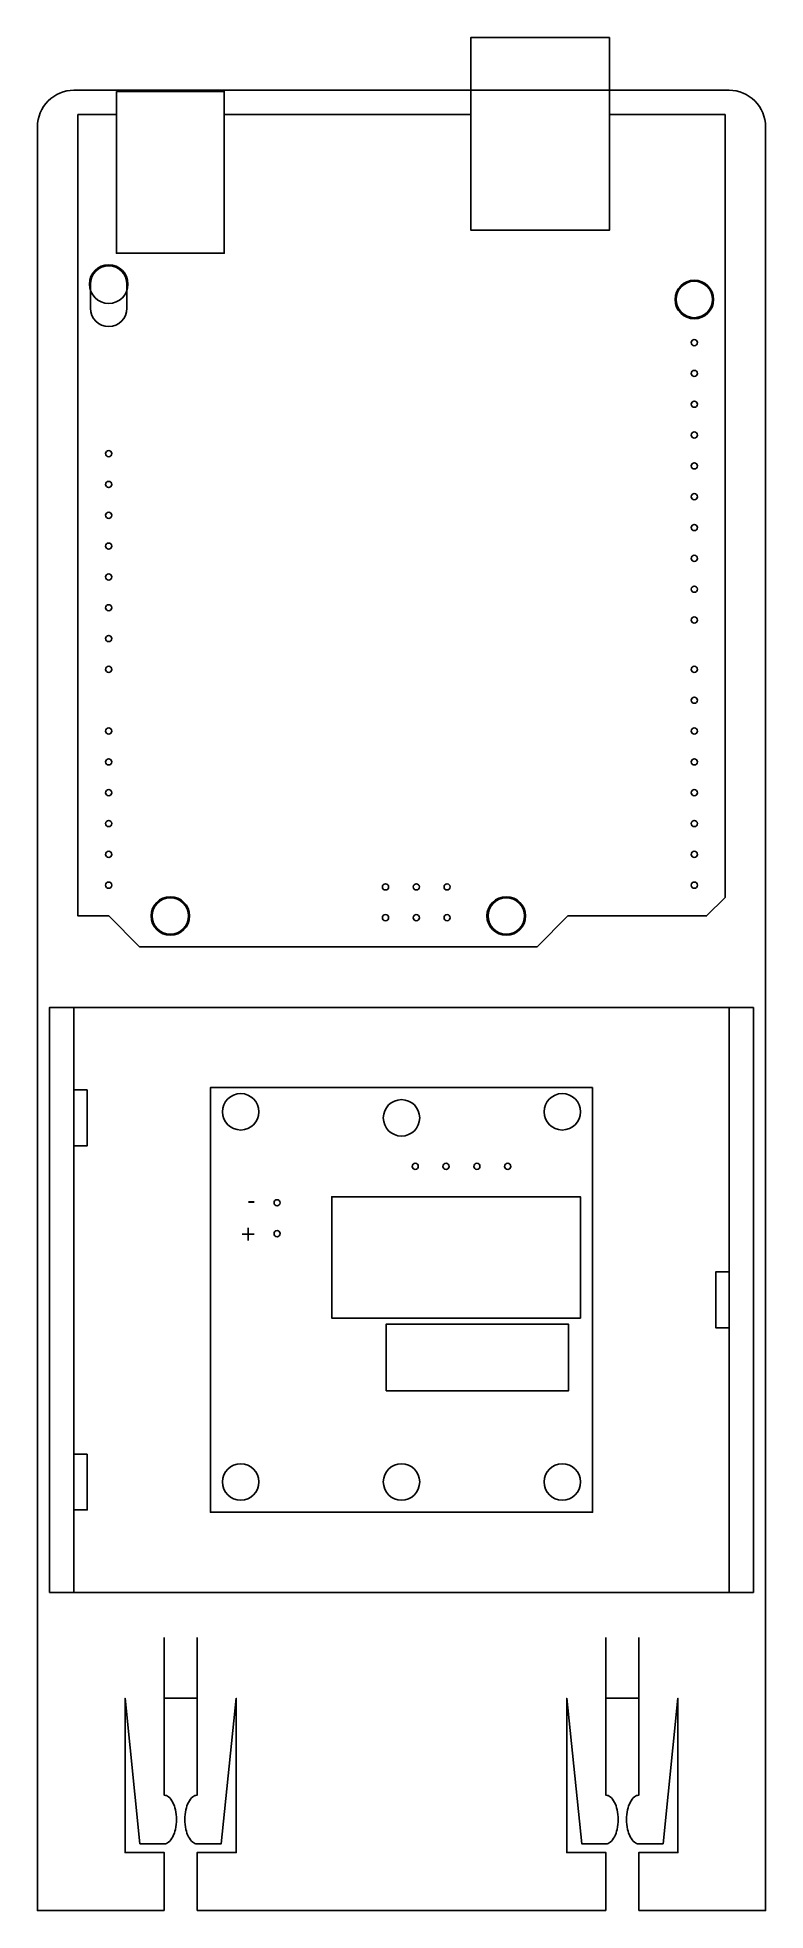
# Model space of a CAD drawing. Header units: millimetres. Extents: x 2162 to 3702, y 470 to 1904.
# Drawn here: x 3336.6 to 3396.6, y 815.6 to 970 of the extents above; entities that cross this region are included whole.
import ezdxf

# ---------------------------------------------------------------- set-up
doc = ezdxf.new("R2010")
doc.units = ezdxf.units.MM
doc.layers.add('3 - First Cut', color=3, linetype='Continuous')
doc.layers.add('5 - Final Cut', color=5, linetype='Continuous')
doc.layers.add('NOTES', color=4, linetype='Continuous', plot=False)
doc.styles.get("Standard").update_dxf_attribs({"font": 'arial.ttf'})

# ---------------------------------------------------------------- blocks, each defined once
blk = doc.blocks.new('ArduinoUNOR3')
for points in [[(2479.39, 1678.67), (2479.39, 1675.5), (2545.43, 1675.5), (2545.43, 1678.04), (2547.97, 1680.58), (2547.97, 1713.34), (2545.43, 1715.88), (2545.43, 1727.31), (2543.9, 1728.84), (2479.39, 1728.84), (2479.39, 1719.31)], [(2479.39, 1687.56), (2479.39, 1707.88)]]:
    blk.add_lwpolyline(points)
for points in [[(2473.04, 1719.31), (2488.91, 1719.31), (2488.91, 1707.88), (2473.04, 1707.88)], [(2477.48, 1678.67), (2490.82, 1678.67), (2490.82, 1687.56), (2477.48, 1687.56)]]:
    blk.add_lwpolyline(points, close=True)
for centre, radius in [((2494.63, 1726.3), 1.59), ((2498.18, 1726.3), 0.254), ((2500.72, 1726.3), 0.254), ((2503.26, 1726.3), 0.254), ((2505.8, 1726.3), 0.254), ((2508.34, 1726.3), 0.254), ((2510.88, 1726.3), 0.254), ((2513.42, 1726.3), 0.254), ((2515.96, 1726.3), 0.254), ((2518.5, 1726.3), 0.254), ((2521.04, 1726.3), 0.254), ((2525.11, 1726.3), 0.254), ((2527.65, 1726.3), 0.254), ((2530.19, 1726.3), 0.254), ((2532.73, 1726.3), 0.254), ((2535.27, 1726.3), 0.254), ((2537.81, 1726.3), 0.254), ((2540.35, 1726.3), 0.254), ((2542.89, 1726.3), 0.254), ((2545.43, 1710.8), 1.59), ((2543.03, 1705.93), 0.254), ((2545.57, 1705.93), 0.254), ((2543.03, 1703.39), 0.254), ((2545.57, 1703.39), 0.254), ((2543.03, 1700.85), 0.254), ((2545.57, 1700.85), 0.254), ((2545.43, 1683.12), 1.59), ((2493.36, 1678.04), 1.59), ((2507.33, 1678.04), 0.254), ((2509.87, 1678.04), 0.254), ((2512.41, 1678.04), 0.254), ((2514.95, 1678.04), 0.254), ((2517.49, 1678.04), 0.254), ((2520.03, 1678.04), 0.254), ((2522.57, 1678.04), 0.254), ((2525.11, 1678.04), 0.254), ((2530.19, 1678.04), 0.254), ((2532.73, 1678.04), 0.254), ((2535.27, 1678.04), 0.254), ((2537.81, 1678.04), 0.254), ((2540.35, 1678.04), 0.254), ((2542.89, 1678.04), 0.254)]:
    blk.add_circle(centre, radius)
blk = doc.blocks.new('ULN2003_cb')
for points in [[(-15.75, -17.5), (15.75, -17.5), (15.75, 17.5), (-15.75, 17.5)], [(1.25, 7.5), (-13.75, 7.5), (-13.75, 2), (1.25, 2)], [(-14.75, 1.5), (5.75, 1.5), (5.75, -8.5), (-14.75, -8.5)]]:
    blk.add_lwpolyline(points, close=True)
for centre, radius in [((-13.25, 15), 1.5), ((13.25, 15), 1.5), ((10.25, -5.46), 0.254), ((10.25, -8), 0.254), ((-8.75, -11), 0.254), ((-6.21, -11), 0.254), ((-3.67, -11), 0.254), ((-1.13, -11), 0.254), ((-13.25, -15.5), 1.5), ((13.25, -15.5), 1.5)]:
    blk.add_circle(centre, radius)
at = {"insert": (12.03, -4.64), "char_height": 1.5, "attachment_point": 1}
blk.add_mtext_dynamic_manual_height_columns('+\\P-', width=3.719, gutter_width=12.5, heights=[0], dxfattribs=at)

msp = doc.modelspace()

# ---------------------------------------------------------------- linework, layer by layer
at = {"layer": '3 - First Cut'}
msp.add_lwpolyline([(3341.001, 947.665, 1), (3344.001, 947.665), (3344.001, 949.665, 1), (3341.001, 949.665)], format="xyb", close=True, dxfattribs=at)
for centre in [(3390.761, 948.395), (3347.581, 897.595), (3375.267, 897.595), (3353.381, 881.455), (3379.881, 881.455), (3366.631, 880.955), (3353.381, 850.955), (3366.631, 850.955), (3379.881, 850.955)]:
    msp.add_circle(centre, 1.5, dxfattribs=at)
at = {"layer": '5 - Final Cut'}
for p, q in [((3349.781, 833.135), (3347.081, 833.135)), ((3386.181, 833.135), (3383.481, 833.135))]:
    msp.add_line(p, q, dxfattribs=at)
for points in [[(3347.081, 815.635), (3336.631, 815.635), (3336.631, 962.635, -0.4142136), (3339.631, 965.635), (3393.631, 965.635, -0.4142136), (3396.631, 962.635), (3396.631, 815.635), (3386.181, 815.635)], [(3347.081, 815.635), (3347.081, 820.415), (3343.849, 820.415), (3343.849, 833.135), (3343.849, 833.135), (3345.081, 821.135), (3347.081, 821.135, 0.1747045), (3347.42, 821.257, 0.1042029), (3347.788, 821.721, 0.0649481), (3347.998, 822.326, 0.0510993), (3348.081, 823.135, 0.0510993), (3347.998, 823.944, 0.0649481), (3347.788, 824.549, 0.1042029), (3347.42, 825.013, 0.1747045), (3347.081, 825.135), (3347.081, 838.135)], [(3349.781, 815.635), (3349.781, 820.415), (3353.013, 820.415), (3353.013, 833.135), (3353.013, 833.135), (3351.781, 821.135), (3349.781, 821.135, -0.1747045), (3349.442, 821.257, -0.1042029), (3349.074, 821.721, -0.0649481), (3348.864, 822.326, -0.0510993), (3348.781, 823.135, -0.0510993), (3348.864, 823.944, -0.0649481), (3349.074, 824.549, -0.1042029), (3349.442, 825.013, -0.1747045), (3349.781, 825.135), (3349.781, 838.135)], [(3383.481, 815.635), (3383.481, 820.415), (3380.249, 820.415), (3380.249, 833.135), (3380.249, 833.135), (3381.481, 821.135), (3383.481, 821.135, 0.1747045), (3383.82, 821.257, 0.1042029), (3384.188, 821.721, 0.0649481), (3384.398, 822.326, 0.0510993), (3384.481, 823.135, 0.0510993), (3384.398, 823.944, 0.0649481), (3384.188, 824.549, 0.1042029), (3383.82, 825.013, 0.1747045), (3383.481, 825.135), (3383.481, 838.135)], [(3386.181, 815.635), (3386.181, 820.415), (3389.413, 820.415), (3389.413, 833.135), (3389.413, 833.135), (3388.181, 821.135), (3386.181, 821.135, -0.1747045), (3385.842, 821.257, -0.1042029), (3385.474, 821.721, -0.0649481), (3385.264, 822.326, -0.0510993), (3385.181, 823.135, -0.0510993), (3385.264, 823.944, -0.0649481), (3385.474, 824.549, -0.1042029), (3385.842, 825.013, -0.1747045), (3386.181, 825.135), (3386.181, 838.135)]]:
    msp.add_lwpolyline(points, format="xyb", dxfattribs=at)
msp.add_lwpolyline([(3383.481, 815.635), (3349.781, 815.635)], dxfattribs=at)
at = {"layer": 'NOTES'}
for p, q in [((3339.631, 890.055), (3339.631, 841.855)), ((3393.631, 890.055), (3393.631, 841.855))]:
    msp.add_line(p, q, dxfattribs=at)
for points in [[(3395.631, 890.055), (3337.631, 890.055), (3337.631, 841.855), (3395.631, 841.855)], [(3340.732, 883.255), (3339.631, 883.255), (3339.631, 878.655), (3340.732, 878.655)], [(3393.631, 868.255), (3392.53, 868.255), (3392.53, 863.655), (3393.631, 863.655)], [(3340.732, 853.255), (3339.631, 853.255), (3339.631, 848.655), (3340.732, 848.655)]]:
    msp.add_lwpolyline(points, close=True, dxfattribs=at)

# ---------------------------------------------------------------- block references
for name, p, rotation in [('ArduinoUNOR3', (1664.462, 3443.021), 270), ('ULN2003_cb', (3366.631, 865.955), 180)]:
    msp.add_blockref(name, p, dxfattribs=dict(at, rotation=rotation))

doc.saveas('drawing.dxf')
